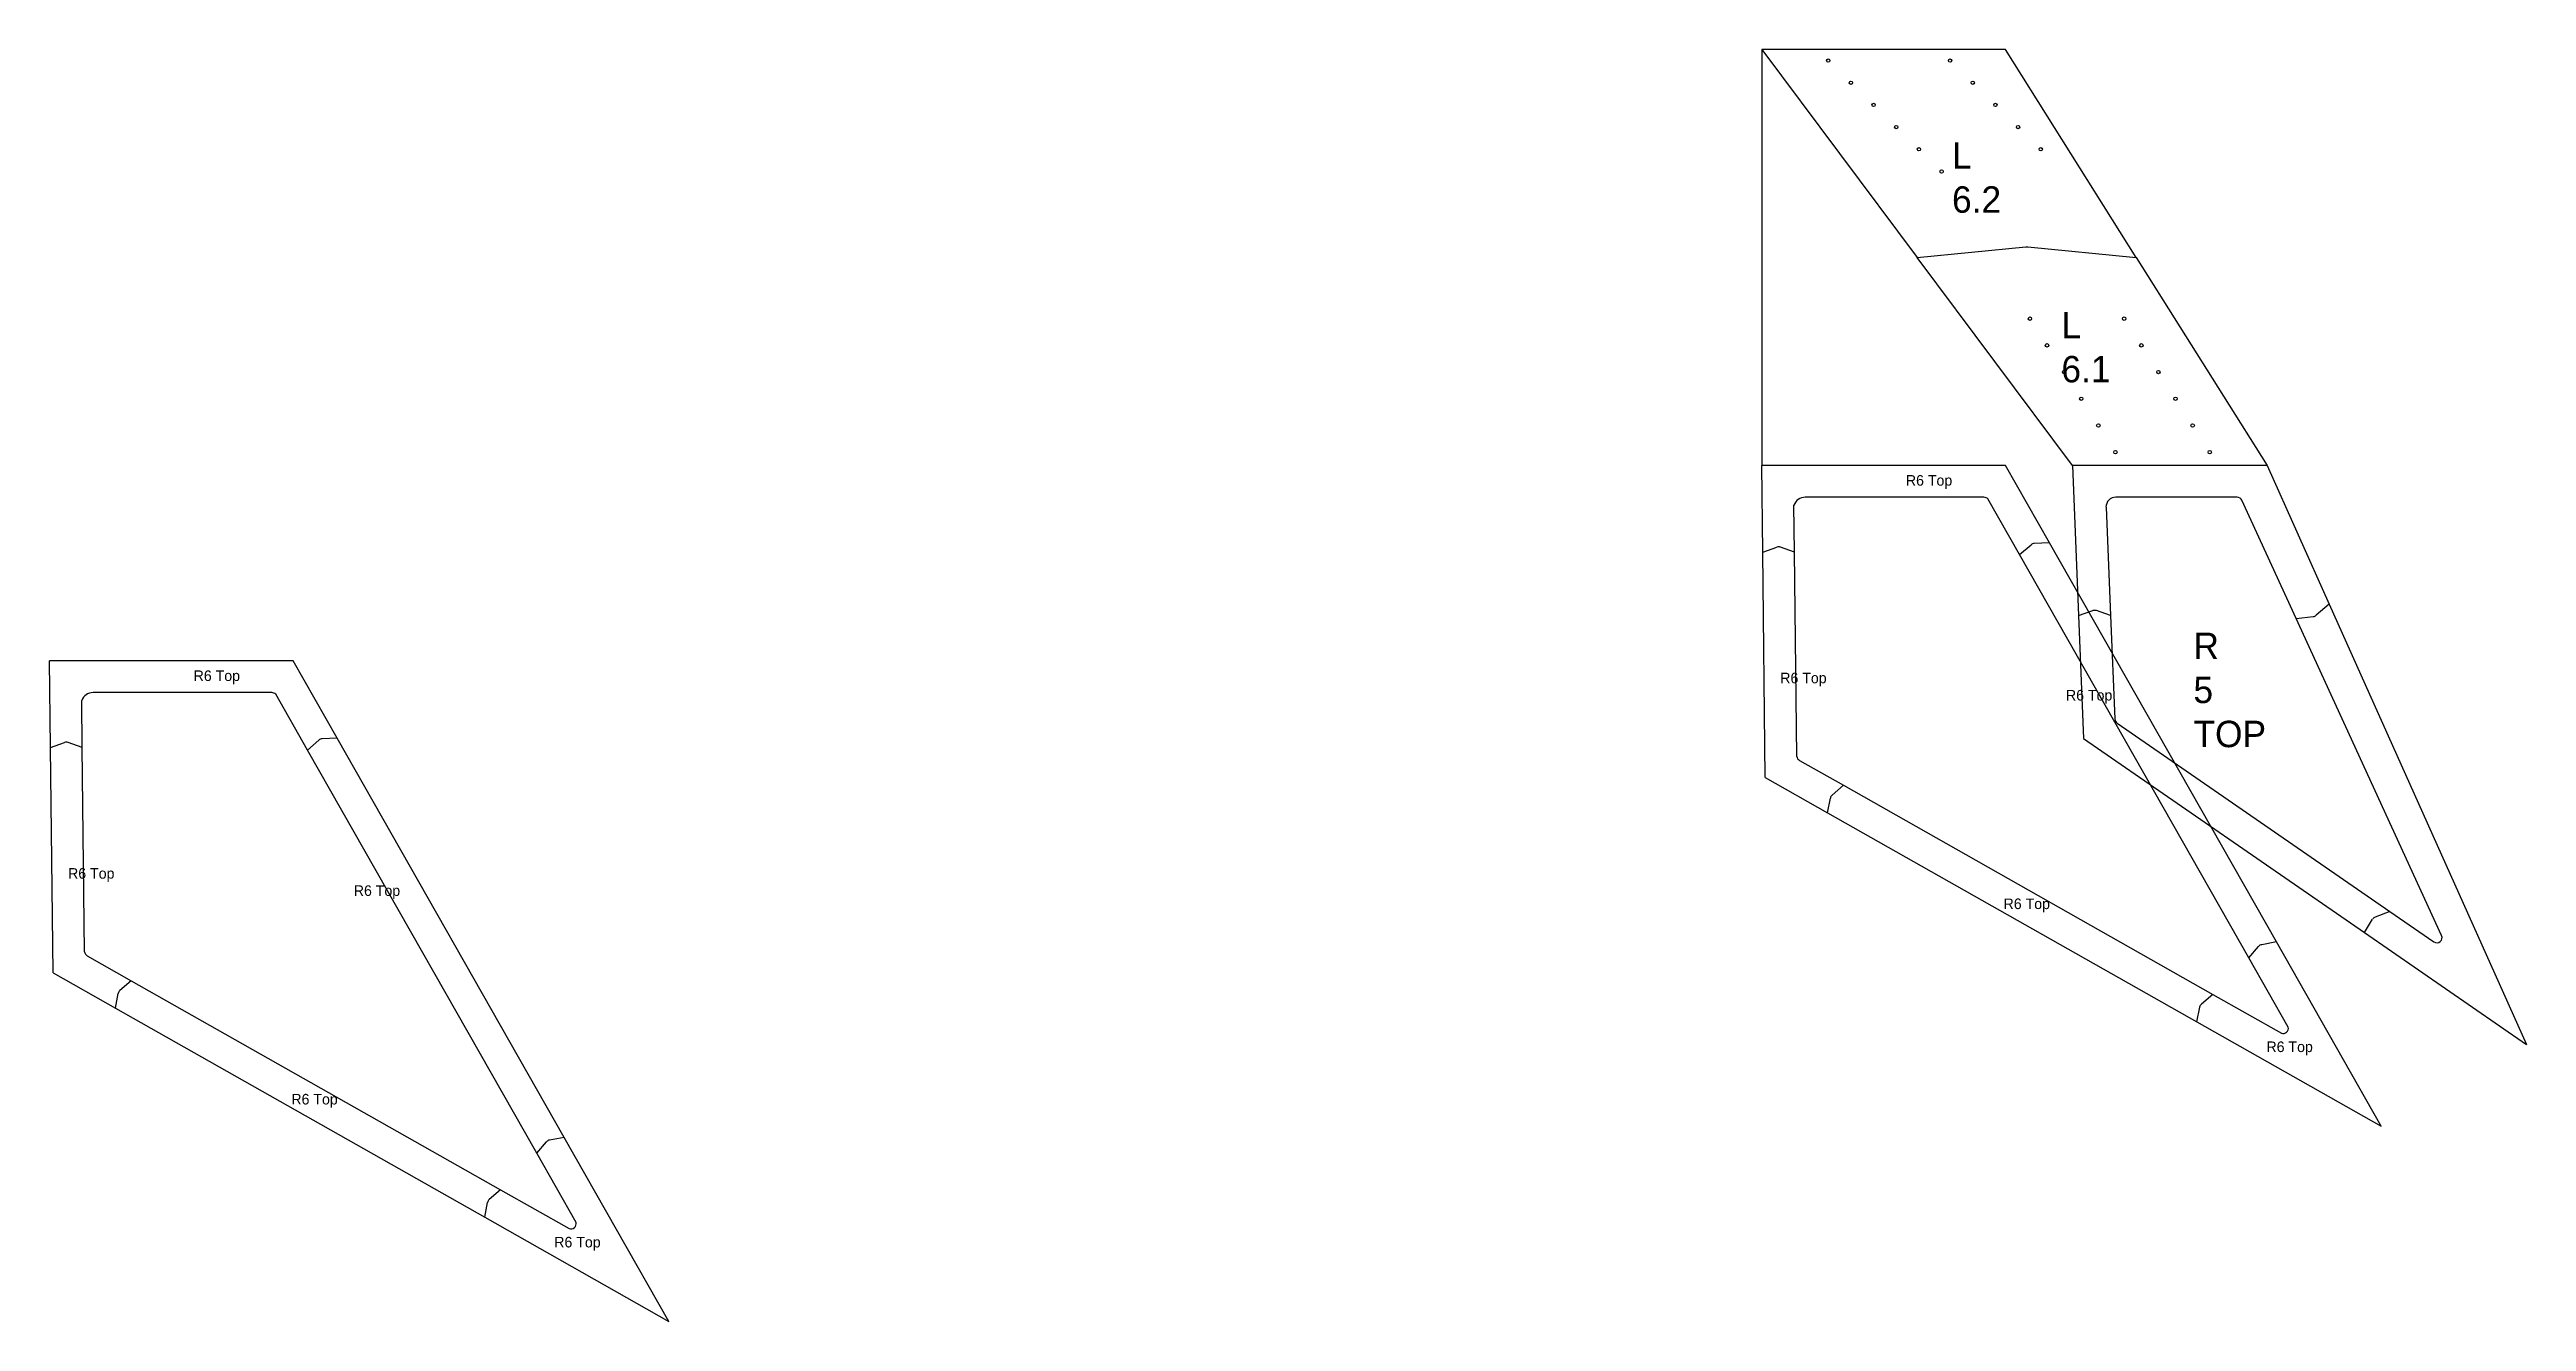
# Model space of a CAD drawing. Extents: x -22 to 802, y -186 to 688.
# Drawn here: x 332.8 to 801.5, y -186.1 to 54.6 of the extents above; entities that cross this region are included whole.
import ezdxf

# ---------------------------------------------------------------- set-up
doc = ezdxf.new("R2010")
doc.units = 0
doc.layers.get('0').update_dxf_attribs({"linetype": 'CONTINUOUS'})
doc.layers.add('ANNOTATION', color=7, linetype='CONTINUOUS')
doc.layers.add('DRILLING', color=3, linetype='CONTINUOUS')

# ---------------------------------------------------------------- blocks, each defined once
blk = doc.blocks.new('*U62')
at = {"layer": 'ANNOTATION'}
blk.add_text('R6 Top', height=2, dxfattribs=at).set_placement((390.42, -105.59))
blk = doc.blocks.new('*U63')
at = {"layer": 'ANNOTATION'}
blk.add_text('R6 Top', height=2, dxfattribs=at).set_placement((360.12, -64.92))
blk = doc.blocks.new('*U65')
at = {"layer": 'ANNOTATION'}
blk.add_text('R6 Top', height=2, dxfattribs=at).set_placement((336.36, -102.33))
blk = doc.blocks.new('*U66')
at = {"layer": 'ANNOTATION'}
blk.add_text('R6 Top', height=2, dxfattribs=at).set_placement((378.61, -145.06))
blk = doc.blocks.new('*U67')
at = {"layer": 'ANNOTATION'}
blk.add_text('R6 Top', height=2, dxfattribs=at).set_placement((428.35, -172.11))
blk = doc.blocks.new('*U120')
at = {"layer": 'ANNOTATION'}
for s, p in [('R', (738.5, -60.77)), ('5', (738.5, -69.1)), ('TOP', (738.5, -77.44))]:
    blk.add_text(s, height=5, dxfattribs=at).set_placement(p)
blk = doc.blocks.new('*U126')
at = {"layer": 'ANNOTATION'}
blk.add_text('R6 Top', height=2, dxfattribs=at).set_placement((714.38, -68.61))
blk = doc.blocks.new('*U127')
at = {"layer": 'ANNOTATION'}
blk.add_text('R6 Top', height=2, dxfattribs=at).set_placement((684.09, -27.95))
blk = doc.blocks.new('*U128')
at = {"layer": 'ANNOTATION'}
blk.add_text('R6 Top', height=2, dxfattribs=at).set_placement((660.32, -65.35))
blk = doc.blocks.new('*U129')
at = {"layer": 'ANNOTATION'}
blk.add_text('R6 Top', height=2, dxfattribs=at).set_placement((702.58, -108.08))
blk = doc.blocks.new('*U130')
at = {"layer": 'ANNOTATION'}
blk.add_text('R6 Top', height=2, dxfattribs=at).set_placement((752.32, -135.14))
blk = doc.blocks.new('*U131')
at = {"layer": 'ANNOTATION'}
for s, p in [('L', (713.51, -0.06)), ('6.1', (713.51, -8.4))]:
    blk.add_text(s, height=5, dxfattribs=at).set_placement(p)
blk = doc.blocks.new('*U132')
at = {"layer": 'ANNOTATION'}
for s, p in [('L', (692.82, 32.04)), ('6.2', (692.82, 23.7))]:
    blk.add_text(s, height=5, dxfattribs=at).set_placement(p)

msp = doc.modelspace()

# ---------------------------------------------------------------- linework, layer by layer
for p, q in [((656.82, 54.58), (656.82, -24.14)), ((657, -40.53), (656.82, -24.14)), ((711.24, -38.78), (702.92, -24.14)), ((752.44, -24.14), (764.19, -50.37)), ((663, -40.53), (662.9, -31.65)), ((705.61, -41), (699.62, -30.47)), ((757.94, -53.08), (747.68, -30.72)), ((657, -40.53), (659.67, -39.59)), ((657.48, -83.18), (657, -40.53)), ((663, -40.53), (660.34, -39.59)), ((663.44, -79.18), (663, -40.53)), ((705.61, -41), (707.77, -39.13)), ((748.99, -117.3), (705.61, -41)), ((711.24, -38.78), (708.39, -38.89)), ((754.19, -114.3), (711.24, -38.78)), ((764.19, -50.37), (761.71, -52.48)), ((764.19, -50.37), (801.51, -133.7)), ((716.78, -52.55), (719.47, -51.6)), ((722.82, -52.55), (720.13, -51.6)), ((757.94, -53.08), (761.17, -52.72)), ((785.46, -113.05), (757.94, -53.08)), ((333.03, -77.5), (332.85, -61.11)), ((387.28, -75.75), (378.95, -61.11)), ((339.03, -77.5), (338.93, -68.62)), ((381.64, -77.98), (375.65, -67.44)), ((333.03, -77.5), (335.7, -76.56)), ((333.51, -120.15), (333.03, -77.5)), ((339.03, -77.5), (336.37, -76.56)), ((339.47, -116.16), (339.03, -77.5)), ((381.64, -77.98), (383.8, -76.11)), ((425.02, -154.28), (381.64, -77.98)), ((387.28, -75.75), (384.42, -75.87)), ((430.22, -151.28), (387.28, -75.75)), ((669.28, -89.86), (669.8, -87.08)), ((672.28, -84.66), (670.13, -86.5)), ((770.88, -112.53), (772.41, -110.01)), ((775.65, -108.53), (772.91, -109.6)), ((748.99, -117.3), (750.83, -115.15)), ((754.19, -114.3), (751.41, -114.82)), ((774, -149.15), (754.19, -114.3)), ((348.31, -121.64), (346.16, -123.47)), ((756.45, -130.42), (748.99, -117.3)), ((345.31, -126.83), (345.83, -124.05)), ((742.16, -124.23), (740.01, -126.06)), ((739.16, -129.42), (739.68, -126.64)), ((425.02, -154.28), (426.86, -152.13)), ((432.48, -167.39), (425.02, -154.28)), ((430.22, -151.28), (427.44, -151.8)), ((450.03, -186.12), (430.22, -151.28)), ((415.19, -166.4), (415.71, -163.62)), ((418.19, -161.2), (416.04, -163.04))]:
    msp.add_line(p, q)
at = {"color": 7, "linetype": 'CONTINUOUS'}
for p, q in [((702.92, -24.14), (656.82, -24.14)), ((715.63, -24.14), (716.78, -52.55)), ((752.44, -24.14), (715.63, -24.14)), ((698.87, -30.14), (665.05, -30.14)), ((721.96, -32.04), (722.82, -52.55)), ((746.77, -30.14), (723.82, -30.14)), ((716.78, -52.55), (717.72, -75.79)), ((722.82, -52.55), (723.65, -72.09)), ((378.95, -61.11), (332.85, -61.11)), ((374.9, -67.11), (341.08, -67.11)), ((724.08, -72.89), (775.65, -108.53)), ((717.72, -75.79), (770.88, -112.53)), ((657.48, -83.18), (669.28, -89.86)), ((663.94, -79.94), (672.28, -84.66)), ((672.28, -84.66), (742.16, -124.23)), ((669.28, -89.86), (739.16, -129.42)), ((775.65, -108.53), (783.98, -114.29)), ((339.97, -116.91), (348.31, -121.64)), ((770.88, -112.53), (801.51, -133.7)), ((333.51, -120.15), (345.31, -126.83)), ((348.31, -121.64), (418.19, -161.2)), ((742.16, -124.23), (755.14, -131.58)), ((345.31, -126.83), (415.19, -166.4)), ((739.16, -129.42), (774, -149.15)), ((418.19, -161.2), (431.17, -168.55)), ((415.19, -166.4), (450.03, -186.12))]:
    msp.add_line(p, q, dxfattribs=at)
for points in [[(702.92, 54.58), (656.82, 54.58), (686.23, 15.22), (706.76, 17.22, -0.048362), (707.14, 17.22), (727.68, 15.22)], [(715.63, -24.14), (686.23, 15.22), (706.76, 17.22, -0.048362), (707.14, 17.22), (727.68, 15.22), (752.44, -24.14)]]:
    msp.add_lwpolyline(points, format="xyb", close=True)
for centre, radius, start, end in [((665.05, -32.42), 2.28, 90, 160.2641), ((698.87, -31.14), 1, 42.0248, 90), ((723.82, -32), 1.87, 90, 181), ((746.77, -31.14), 1, 24.7, 90), ((341.08, -69.39), 2.28, 90, 160.2641), ((374.9, -68.11), 1, 42.0248, 90), ((724.65, -72.07), 1, 181, 235.3513), ((664.43, -79.07), 1, 186.7713, 240.4808), ((340.46, -116.04), 1, 186.7713, 240.4808), ((784.55, -113.47), 1, 235.3513, 24.6), ((755.47, -130.63), 1, 250.7136, 12.4128), ((431.5, -167.61), 1, 250.7136, 12.4128)]:
    msp.add_arc(centre, radius, start, end, dxfattribs=at)
for centre, start, end in [((660, -40.53), 70.5301, 109.4699), ((708.43, -39.89), 92.2651, 130.8048), ((719.8, -52.55), 70.6834, 109.3166), ((761.06, -51.72), 276.31, 310.4658), ((336.03, -77.5), 70.5301, 109.4699), ((384.46, -76.87), 92.2651, 130.8048), ((670.78, -87.26), 130.5295, 169.4705), ((773.27, -110.53), 111.1812, 148.6671), ((751.59, -115.8), 100.5292, 139.4708), ((346.81, -124.23), 130.5295, 169.4705), ((740.66, -126.82), 130.5295, 169.4705), ((427.62, -152.78), 100.5292, 139.4708), ((416.69, -163.8), 130.5295, 169.4705)]:
    msp.add_arc(centre, 1, start, end)
at = {"layer": 'DRILLING'}
for centre in [(669.4, 52.49), (692.45, 52.49), (673.69, 48.29), (696.74, 48.29), (677.98, 44.1), (701.03, 44.1), (682.27, 39.9), (705.32, 39.9), (686.56, 35.71), (709.61, 35.71), (690.85, 31.51), (707.56, 3.65), (725.4, 3.65), (710.79, -1.4), (728.64, -1.4), (714.03, -6.45), (731.87, -6.45), (717.27, -11.5), (735.11, -11.5), (720.51, -16.56), (738.35, -16.56), (723.74, -21.61), (741.58, -21.61)]:
    msp.add_circle(centre, 0.323, dxfattribs=at)

# ---------------------------------------------------------------- block references
for name in ['*U132', '*U131', '*U127', '*U120', '*U63', '*U128', '*U126', '*U65', '*U62', '*U129', '*U130', '*U66', '*U67']:
    msp.add_blockref(name, (0, 0))

doc.saveas('drawing.dxf')
